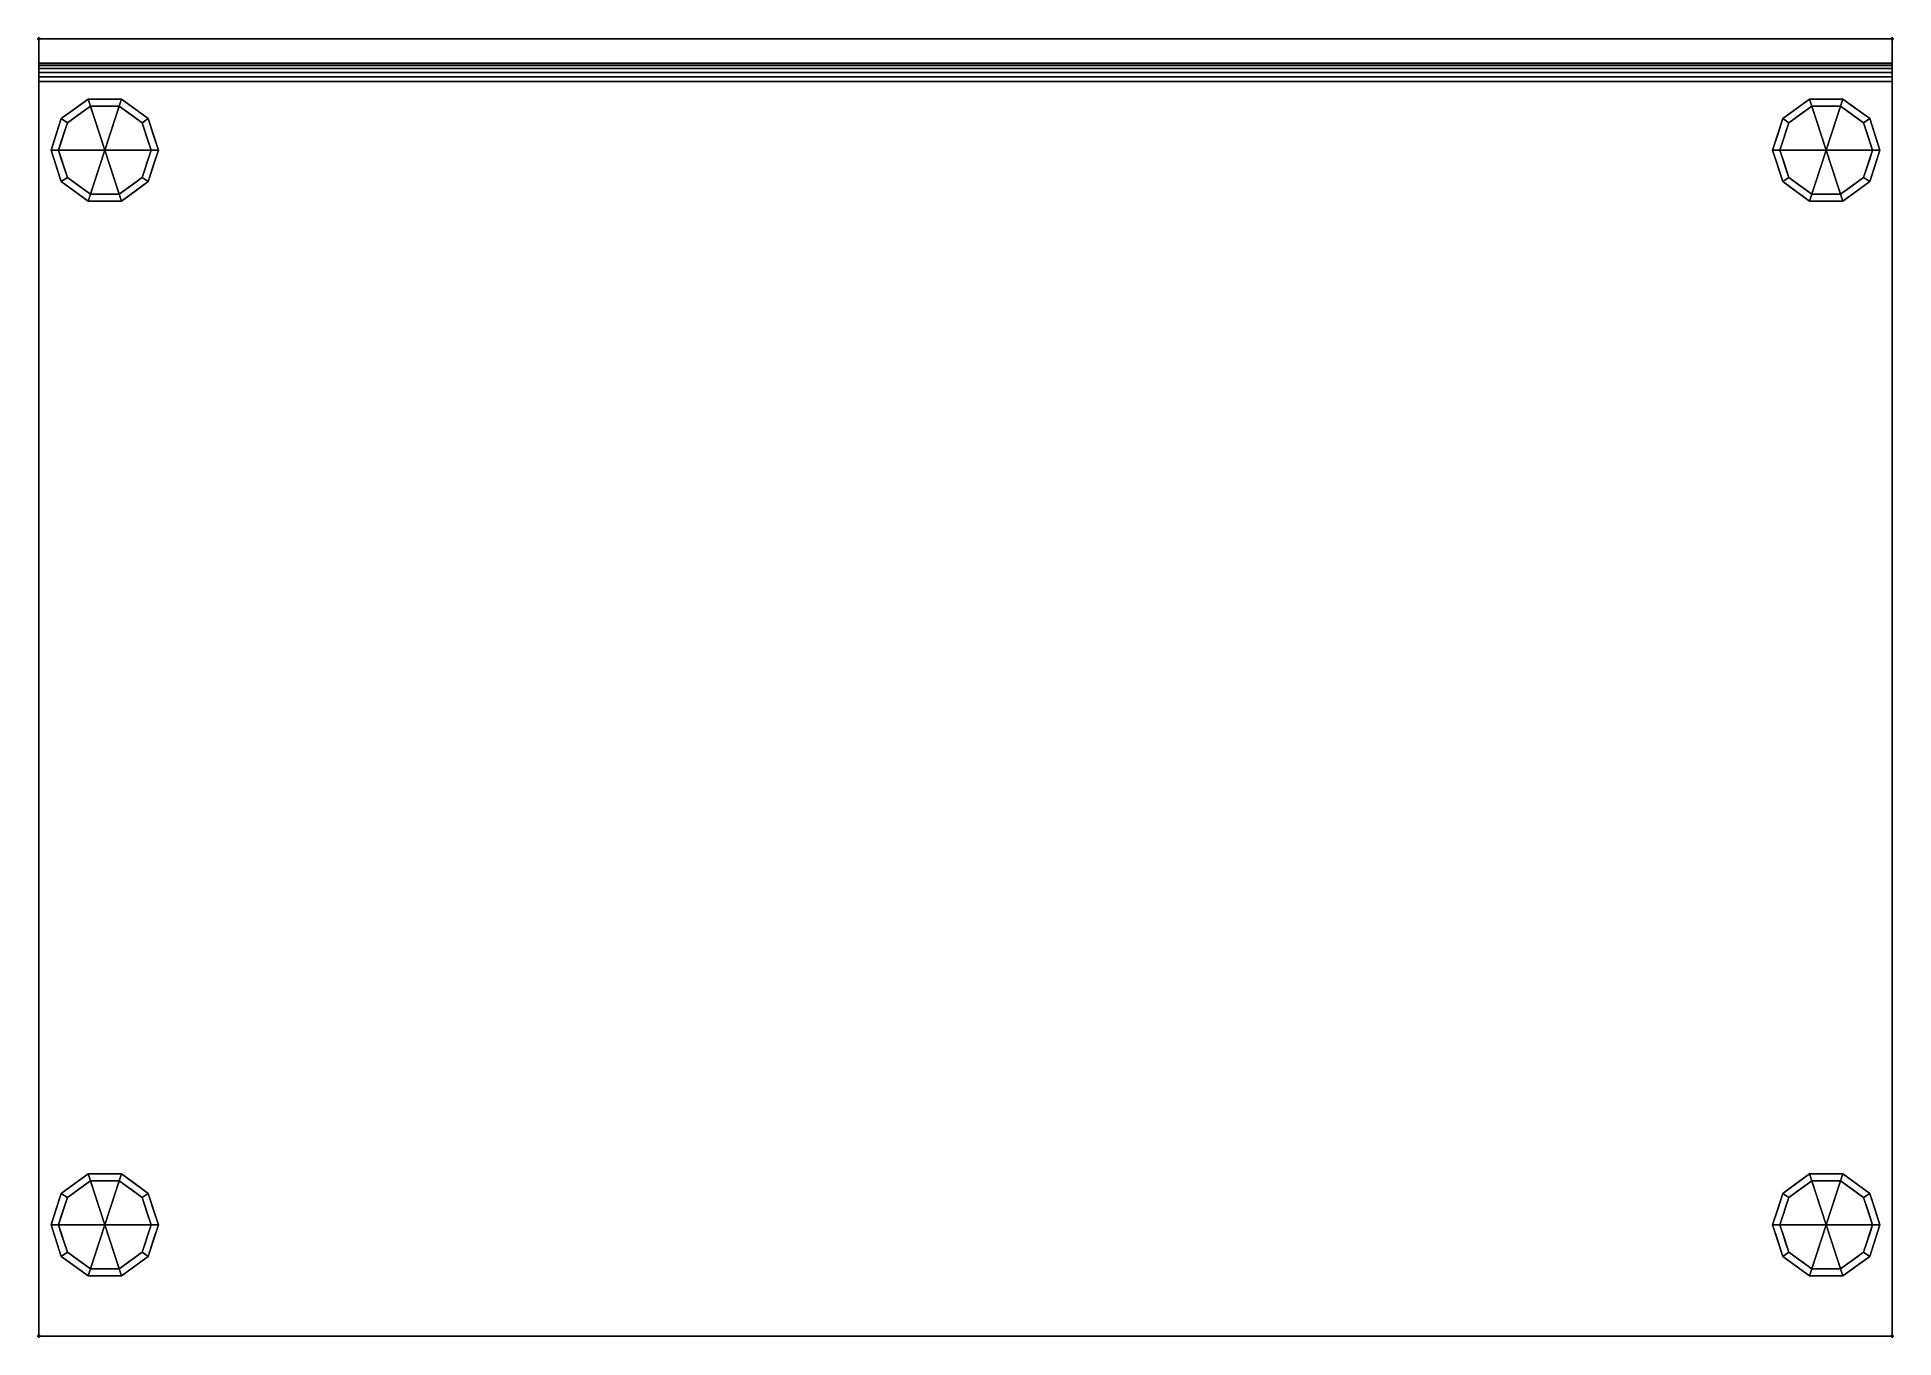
# Model space of a CAD drawing. Header units: millimetres. Extents: x -1 to 1001, y -701 to 1.
import ezdxf

# ---------------------------------------------------------------- set-up
doc = ezdxf.new("R2010")
doc.units = ezdxf.units.MM
doc.header["$PDMODE"] = 34
for name, color, linetype in [('IQ_200_2D', 1, 'Continuous'), ('IQ_200_3D', 1, 'Continuous'), ('IQ_204_2D', 7, 'Continuous'), ('IQ_INS_3D', 3, 'Continuous')]:
    doc.layers.add(name, color=color, linetype=linetype)

msp = doc.modelspace()

# ---------------------------------------------------------------- linework, layer by layer
at = {"layer": 'IQ_200_2D'}
for p, q in [((1000, -700), (1000, 0)), ((1000, 0), (0, 0)), ((0, 0), (0, -700)), ((0, -700), (1000, -700))]:
    msp.add_line(p, q, dxfattribs=at)
at = {"layer": 'IQ_204_2D', "ltscale": 10}
msp.add_line((0, -13), (1000, -13), dxfattribs=at)
at = {"layer": 'IQ_INS_3D'}
for p in [(0, 0), (1000, 0), (0, -700), (1000, -700)]:
    msp.add_point(p, dxfattribs=at)

# ---------------------------------------------------------------- meshes
at = {"layer": 'IQ_200_3D', "lineweight": 18}
mesh = msp.add_polyface(dxfattribs=at)
corners = [(0, -23, 900), (0, -20.4, 900.3), (0, -18, 901.3), (0, -15.9, 902.9), (0, -14.3, 905), (0, -13.3, 907.4), (0, -13, 910), (0, -13, 1000), (0, 0, 1000), (0, 0, 850), (0, -700, 850), (0, -700, 900)]
mesh.append_faces([[corners[k] for k in face] for face in [(1, 9, 0), (4, 9, 3)]], dxfattribs={"vtx0": -1, "vtx1": -1})
mesh.append_faces([[corners[k] for k in face] for face in [(9, 5, 6)]], dxfattribs={"vtx0": -1, "vtx2": -1})
mesh.append_faces([[corners[k] for k in face] for face in [(2, 3, 9), (1, 2, 9), (4, 5, 9)]], dxfattribs={"vtx1": -1, "vtx2": -1})
mesh.append_faces([[corners[k] for k in face] for face in [(10, 11, 0, 9)]], dxfattribs={"vtx2": -1})
mesh.append_faces([[corners[k] for k in face] for face in [(6, 7, 8, 9)]], dxfattribs={"vtx3": -1})
mesh = msp.add_polyface(dxfattribs=at)
corners = [(1000, -700, 850), (0, -700, 850), (0, 0, 850), (1000, 0, 850)]
mesh.append_faces([[corners[k] for k in face] for face in [(0, 1, 2, 3)]])
mesh = msp.add_polyface(dxfattribs=at)
corners = [(1000, 0, 850), (0, 0, 850), (0, 0, 1000), (1000, 0, 1000)]
mesh.append_faces([[corners[k] for k in face] for face in [(0, 1, 2, 3)]])
mesh = msp.add_polyface(dxfattribs=at)
corners = [(1000, 0, 1000), (0, 0, 1000), (0, -13, 1000), (1000, -13, 1000)]
mesh.append_faces([[corners[k] for k in face] for face in [(0, 1, 2, 3)]])
mesh = msp.add_polyface(dxfattribs=at)
corners = [(1000, -23, 900), (1000, -700, 900), (1000, -700, 850), (1000, 0, 850), (1000, 0, 1000), (1000, -13, 1000), (1000, -13, 910), (1000, -13.3, 907.4), (1000, -14.3, 905), (1000, -15.9, 902.9), (1000, -18, 901.3), (1000, -20.4, 900.3)]
mesh.append_faces([[corners[k] for k in face] for face in [(7, 3, 6)]], dxfattribs={"vtx0": -1, "vtx1": -1})
mesh.append_faces([[corners[k] for k in face] for face in [(3, 7, 8), (3, 8, 9)]], dxfattribs={"vtx0": -1, "vtx2": -1})
mesh.append_faces([[corners[k] for k in face] for face in [(10, 11, 3), (9, 10, 3), (11, 0, 3)]], dxfattribs={"vtx1": -1, "vtx2": -1})
mesh.append_faces([[corners[k] for k in face] for face in [(4, 5, 6, 3)]], dxfattribs={"vtx2": -1})
mesh.append_faces([[corners[k] for k in face] for face in [(0, 1, 2, 3)]], dxfattribs={"vtx3": -1})
mesh = msp.add_polyface(dxfattribs=at)
corners = [(1000, -13, 1000), (0, -13, 1000), (0, -13, 910), (1000, -13, 910)]
mesh.append_faces([[corners[k] for k in face] for face in [(0, 1, 2, 3)]])
mesh = msp.add_polyface(dxfattribs=at)
corners = [(1000, -23, 900), (1000, -20.4, 900.3), (1000, -18, 901.3), (1000, -15.9, 902.9), (1000, -14.3, 905), (1000, -13.3, 907.4), (1000, -13, 910), (0, -13, 910), (0, -13.3, 907.4), (0, -14.3, 905), (0, -15.9, 902.9), (0, -18, 901.3), (0, -20.4, 900.3), (0, -23, 900)]
mesh.append_faces([[corners[k] for k in face] for face in [(8, 5, 6, 7)]], dxfattribs={"vtx0": -1})
mesh.append_faces([[corners[k] for k in face] for face in [(9, 4, 5, 8), (4, 9, 10, 3), (12, 1, 2, 11), (3, 10, 11, 2)]], dxfattribs={"vtx0": -1, "vtx2": -1})
mesh.append_faces([[corners[k] for k in face] for face in [(13, 0, 1, 12)]], dxfattribs={"vtx2": -1})
mesh = msp.add_polyface(dxfattribs=at)
corners = [(1000, -23, 900), (0, -23, 900), (0, -700, 900), (1000, -700, 900)]
mesh.append_faces([[corners[k] for k in face] for face in [(0, 1, 2, 3)]])
mesh = msp.add_polyface(dxfattribs=at)
corners = [(35.5, -60, 850), (64.5, -60, 850), (59, -43, 850), (44.5, -32.4, 850), (26.5, -32.4, 850), (12, -43, 850), (6.5, -60, 850)]
mesh.append_faces([[corners[k] for k in face] for face in [(0, 4, 5, 6)]], dxfattribs={"vtx0": -1})
mesh.append_faces([[corners[k] for k in face] for face in [(0, 3, 4)]], dxfattribs={"vtx0": -1, "vtx2": -1})
mesh.append_faces([[corners[k] for k in face] for face in [(0, 1, 2, 3)]], dxfattribs={"vtx3": -1})
mesh = msp.add_polyface(dxfattribs=at)
corners = [(6.5, -60, 850), (12, -43, 850), (26.5, -32.4, 850), (44.5, -32.4, 850), (59, -43, 850), (64.5, -60, 850), (64.5, -60, 75), (59, -43, 75), (44.5, -32.4, 75), (26.5, -32.4, 75), (12, -43, 75), (6.5, -60, 75), (61.5, -50.8, 850), (61.7, -51.5, 75), (51.7, -37.7, 850), (51.7, -37.7, 75), (35.5, -32.4, 850), (35.5, -32.4, 75), (19.3, -37.7, 850), (19.3, -37.7, 75), (9.5, -50.8, 850), (9.3, -51.5, 75)]
mesh.append_faces([[corners[k] for k in face] for face in [(13, 5, 6), (0, 21, 11)]], dxfattribs={"vtx0": -1})
mesh.append_faces([[corners[k] for k in face] for face in [(7, 12, 13), (5, 13, 12)]], dxfattribs={"vtx0": -1, "vtx1": -1})
mesh.append_faces([[corners[k] for k in face] for face in [(20, 10, 21), (14, 15, 8, 3), (4, 7, 15, 14), (7, 4, 12), (16, 17, 9, 2), (18, 19, 10, 1), (19, 18, 2, 9), (17, 16, 3, 8)]], dxfattribs={"vtx0": -1, "vtx2": -1})
mesh.append_faces([[corners[k] for k in face] for face in [(20, 1, 10), (0, 20, 21)]], dxfattribs={"vtx1": -1, "vtx2": -1})
mesh = msp.add_polyface(dxfattribs=at)
corners = [(6.5, -60, 75), (12, -43, 75), (26.5, -32.4, 75), (44.5, -32.4, 75), (59, -43, 75), (64.5, -60, 75), (60.5, -60, 75), (55.7, -45.3, 75), (43.2, -36.2, 75), (27.8, -36.2, 75), (15.3, -45.3, 75), (10.5, -60, 75)]
mesh.append_faces([[corners[k] for k in face] for face in [(10, 1, 2, 9)]], dxfattribs={"vtx0": -1, "vtx2": -1})
mesh.append_faces([[corners[k] for k in face] for face in [(6, 7, 4, 5)]], dxfattribs={"vtx1": -1})
mesh.append_faces([[corners[k] for k in face] for face in [(8, 9, 2, 3), (7, 8, 3, 4)]], dxfattribs={"vtx1": -1, "vtx3": -1})
mesh.append_faces([[corners[k] for k in face] for face in [(11, 0, 1, 10)]], dxfattribs={"vtx2": -1})
mesh = msp.add_polyface(dxfattribs=at)
corners = [(10.5, -60, 75), (15.3, -45.3, 75), (27.8, -36.2, 75), (43.2, -36.2, 75), (55.7, -45.3, 75), (60.5, -60, 75), (60.5, -60, 0), (55.7, -45.3, 0), (43.2, -36.2, 0), (27.8, -36.2, 0), (15.3, -45.3, 0), (10.5, -60, 0), (49.5, -40.8, 75), (49.5, -40.8, 0), (58.1, -52.7, 75), (58.1, -52.7, 0), (35.5, -36.2, 75), (35.5, -36.2, 0), (21.5, -40.8, 0), (21.5, -40.8, 75), (13.6, -50.5, 0), (12.9, -52.7, 75), (12, -55.2, 0)]
mesh.append_faces([[corners[k] for k in face] for face in [(15, 14, 5, 6)]], dxfattribs={"vtx0": -1})
mesh.append_faces([[corners[k] for k in face] for face in [(1, 20, 21), (21, 22, 0), (20, 1, 10)]], dxfattribs={"vtx0": -1, "vtx1": -1})
mesh.append_faces([[corners[k] for k in face] for face in [(14, 15, 7, 4), (21, 20, 22)]], dxfattribs={"vtx0": -1, "vtx2": -1})
mesh.append_faces([[corners[k] for k in face] for face in [(3, 12, 13, 8), (7, 13, 12, 4), (18, 10, 1, 19), (17, 9, 2, 16), (9, 18, 19, 2), (16, 3, 8, 17)]], dxfattribs={"vtx1": -1, "vtx3": -1})
mesh.append_faces([[corners[k] for k in face] for face in [(22, 11, 0)]], dxfattribs={"vtx2": -1})
mesh = msp.add_polyface(dxfattribs=at)
corners = [(10.5, -60, 0), (15.3, -45.3, 0), (27.8, -36.2, 0), (43.2, -36.2, 0), (55.7, -45.3, 0), (60.5, -60, 0), (35.5, -60, 0)]
mesh.append_faces([[corners[k] for k in face] for face in [(1, 2, 6, 0)]], dxfattribs={"vtx1": -1})
mesh.append_faces([[corners[k] for k in face] for face in [(2, 3, 6)]], dxfattribs={"vtx1": -1, "vtx2": -1})
mesh.append_faces([[corners[k] for k in face] for face in [(4, 5, 6, 3)]], dxfattribs={"vtx2": -1})
mesh = msp.add_polyface(dxfattribs=at)
corners = [(964.5, -60, 850), (993.5, -60, 850), (988, -43, 850), (973.5, -32.4, 850), (955.5, -32.4, 850), (941, -43, 850), (935.5, -60, 850)]
mesh.append_faces([[corners[k] for k in face] for face in [(0, 4, 5, 6)]], dxfattribs={"vtx0": -1})
mesh.append_faces([[corners[k] for k in face] for face in [(0, 3, 4)]], dxfattribs={"vtx0": -1, "vtx2": -1})
mesh.append_faces([[corners[k] for k in face] for face in [(0, 1, 2, 3)]], dxfattribs={"vtx3": -1})
mesh = msp.add_polyface(dxfattribs=at)
corners = [(935.5, -60, 850), (941, -43, 850), (955.5, -32.4, 850), (973.5, -32.4, 850), (988, -43, 850), (993.5, -60, 850), (993.5, -60, 75), (988, -43, 75), (973.5, -32.4, 75), (955.5, -32.4, 75), (941, -43, 75), (935.5, -60, 75), (990.5, -50.8, 850), (990.7, -51.5, 75), (980.7, -37.7, 850), (980.7, -37.7, 75), (964.5, -32.4, 850), (964.5, -32.4, 75), (948.3, -37.7, 850), (948.3, -37.7, 75), (938.5, -50.8, 850), (938.3, -51.5, 75)]
mesh.append_faces([[corners[k] for k in face] for face in [(13, 5, 6), (0, 21, 11)]], dxfattribs={"vtx0": -1})
mesh.append_faces([[corners[k] for k in face] for face in [(7, 12, 13), (5, 13, 12)]], dxfattribs={"vtx0": -1, "vtx1": -1})
mesh.append_faces([[corners[k] for k in face] for face in [(20, 10, 21), (14, 15, 8, 3), (4, 7, 15, 14), (7, 4, 12), (16, 17, 9, 2), (18, 19, 10, 1), (19, 18, 2, 9), (17, 16, 3, 8)]], dxfattribs={"vtx0": -1, "vtx2": -1})
mesh.append_faces([[corners[k] for k in face] for face in [(20, 1, 10), (0, 20, 21)]], dxfattribs={"vtx1": -1, "vtx2": -1})
mesh = msp.add_polyface(dxfattribs=at)
corners = [(935.5, -60, 75), (941, -43, 75), (955.5, -32.4, 75), (973.5, -32.4, 75), (988, -43, 75), (993.5, -60, 75), (989.5, -60, 75), (984.7, -45.3, 75), (972.2, -36.2, 75), (956.8, -36.2, 75), (944.3, -45.3, 75), (939.5, -60, 75)]
mesh.append_faces([[corners[k] for k in face] for face in [(10, 1, 2, 9)]], dxfattribs={"vtx0": -1, "vtx2": -1})
mesh.append_faces([[corners[k] for k in face] for face in [(6, 7, 4, 5)]], dxfattribs={"vtx1": -1})
mesh.append_faces([[corners[k] for k in face] for face in [(8, 9, 2, 3), (7, 8, 3, 4)]], dxfattribs={"vtx1": -1, "vtx3": -1})
mesh.append_faces([[corners[k] for k in face] for face in [(11, 0, 1, 10)]], dxfattribs={"vtx2": -1})
mesh = msp.add_polyface(dxfattribs=at)
corners = [(939.5, -60, 75), (944.3, -45.3, 75), (956.8, -36.2, 75), (972.2, -36.2, 75), (984.7, -45.3, 75), (989.5, -60, 75), (989.5, -60, 0), (984.7, -45.3, 0), (972.2, -36.2, 0), (956.8, -36.2, 0), (944.3, -45.3, 0), (939.5, -60, 0), (978.5, -40.8, 75), (978.5, -40.8, 0), (987.1, -52.7, 75), (987.1, -52.7, 0), (964.5, -36.2, 75), (964.5, -36.2, 0), (950.5, -40.8, 0), (950.5, -40.8, 75), (942.6, -50.5, 0), (941.9, -52.7, 75), (941, -55.2, 0)]
mesh.append_faces([[corners[k] for k in face] for face in [(15, 14, 5, 6)]], dxfattribs={"vtx0": -1})
mesh.append_faces([[corners[k] for k in face] for face in [(1, 20, 21), (21, 22, 0), (20, 1, 10)]], dxfattribs={"vtx0": -1, "vtx1": -1})
mesh.append_faces([[corners[k] for k in face] for face in [(14, 15, 7, 4), (21, 20, 22)]], dxfattribs={"vtx0": -1, "vtx2": -1})
mesh.append_faces([[corners[k] for k in face] for face in [(3, 12, 13, 8), (7, 13, 12, 4), (18, 10, 1, 19), (17, 9, 2, 16), (9, 18, 19, 2), (16, 3, 8, 17)]], dxfattribs={"vtx1": -1, "vtx3": -1})
mesh.append_faces([[corners[k] for k in face] for face in [(22, 11, 0)]], dxfattribs={"vtx2": -1})
mesh = msp.add_polyface(dxfattribs=at)
corners = [(939.5, -60, 0), (944.3, -45.3, 0), (956.8, -36.2, 0), (972.2, -36.2, 0), (984.7, -45.3, 0), (989.5, -60, 0), (964.5, -60, 0)]
mesh.append_faces([[corners[k] for k in face] for face in [(1, 2, 6, 0)]], dxfattribs={"vtx1": -1})
mesh.append_faces([[corners[k] for k in face] for face in [(2, 3, 6)]], dxfattribs={"vtx1": -1, "vtx2": -1})
mesh.append_faces([[corners[k] for k in face] for face in [(4, 5, 6, 3)]], dxfattribs={"vtx2": -1})
mesh = msp.add_polyface(dxfattribs=at)
corners = [(35.5, -60, 850), (6.5, -60, 850), (12, -77, 850), (26.5, -87.6, 850), (44.5, -87.6, 850), (59, -77, 850), (64.5, -60, 850)]
mesh.append_faces([[corners[k] for k in face] for face in [(0, 4, 5, 6)]], dxfattribs={"vtx0": -1})
mesh.append_faces([[corners[k] for k in face] for face in [(4, 0, 3)]], dxfattribs={"vtx0": -1, "vtx1": -1})
mesh.append_faces([[corners[k] for k in face] for face in [(0, 1, 2, 3)]], dxfattribs={"vtx3": -1})
mesh = msp.add_polyface(dxfattribs=at)
corners = [(64.5, -60, 850), (59, -77, 850), (44.5, -87.6, 850), (26.5, -87.6, 850), (12, -77, 850), (6.5, -60, 850), (6.5, -60, 75), (12, -77, 75), (26.5, -87.6, 75), (44.5, -87.6, 75), (59, -77, 75), (64.5, -60, 75), (9.5, -69.2, 75), (9.3, -68.5, 850), (19.3, -82.3, 850), (19.3, -82.3, 75), (35.5, -87.6, 850), (35.5, -87.6, 75), (51.7, -82.3, 850), (51.7, -82.3, 75), (61.5, -69.2, 850), (61.7, -68.5, 75)]
mesh.append_faces([[corners[k] for k in face] for face in [(6, 13, 5)]], dxfattribs={"vtx0": -1})
mesh.append_faces([[corners[k] for k in face] for face in [(7, 4, 12), (1, 10, 20)]], dxfattribs={"vtx0": -1, "vtx1": -1})
mesh.append_faces([[corners[k] for k in face] for face in [(14, 15, 8, 3), (4, 7, 15, 14), (12, 4, 13), (10, 1, 18, 19), (20, 10, 21), (2, 9, 19, 18), (9, 2, 16)]], dxfattribs={"vtx0": -1, "vtx2": -1})
mesh.append_faces([[corners[k] for k in face] for face in [(6, 12, 13), (0, 20, 21), (8, 17, 3)]], dxfattribs={"vtx1": -1, "vtx2": -1})
mesh.append_faces([[corners[k] for k in face] for face in [(17, 9, 16, 3)]], dxfattribs={"vtx1": -1, "vtx3": -1})
mesh.append_faces([[corners[k] for k in face] for face in [(21, 11, 0)]], dxfattribs={"vtx2": -1})
mesh = msp.add_polyface(dxfattribs=at)
corners = [(64.5, -60, 75), (59, -77, 75), (44.5, -87.6, 75), (26.5, -87.6, 75), (12, -77, 75), (6.5, -60, 75), (10.5, -60, 75), (15.3, -74.7, 75), (27.8, -83.8, 75), (43.2, -83.8, 75), (55.7, -74.7, 75), (60.5, -60, 75)]
mesh.append_faces([[corners[k] for k in face] for face in [(1, 10, 11, 0)]], dxfattribs={"vtx0": -1})
mesh.append_faces([[corners[k] for k in face] for face in [(3, 8, 9, 2), (2, 9, 10, 1)]], dxfattribs={"vtx0": -1, "vtx2": -1})
mesh.append_faces([[corners[k] for k in face] for face in [(3, 4, 7, 8)]], dxfattribs={"vtx1": -1, "vtx3": -1})
mesh.append_faces([[corners[k] for k in face] for face in [(4, 5, 6, 7)]], dxfattribs={"vtx3": -1})
mesh = msp.add_polyface(dxfattribs=at)
corners = [(60.5, -60, 75), (55.7, -74.7, 75), (43.2, -83.8, 75), (27.8, -83.8, 75), (15.3, -74.7, 75), (10.5, -60, 75), (10.5, -60, 0), (15.3, -74.7, 0), (27.8, -83.8, 0), (43.2, -83.8, 0), (55.7, -74.7, 0), (60.5, -60, 0), (13.6, -69.5, 75), (12.9, -67.3, 0), (21.5, -79.2, 0), (21.5, -79.2, 75), (35.5, -83.8, 75), (35.5, -83.8, 0), (49.5, -79.2, 0), (49.5, -79.2, 75), (57.4, -69.5, 0), (58.1, -67.3, 75), (12, -64.8, 75), (59, -64.8, 0)]
mesh.append_faces([[corners[k] for k in face] for face in [(7, 12, 13), (21, 23, 0), (1, 20, 21), (20, 1, 10)]], dxfattribs={"vtx0": -1, "vtx1": -1})
mesh.append_faces([[corners[k] for k in face] for face in [(13, 12, 22), (7, 4, 12), (21, 20, 23)]], dxfattribs={"vtx0": -1, "vtx2": -1})
mesh.append_faces([[corners[k] for k in face] for face in [(6, 13, 22)]], dxfattribs={"vtx1": -1, "vtx2": -1})
mesh.append_faces([[corners[k] for k in face] for face in [(15, 4, 7, 14), (3, 15, 14, 8), (17, 9, 2, 16), (19, 2, 9, 18), (18, 10, 1, 19), (16, 3, 8, 17)]], dxfattribs={"vtx1": -1, "vtx3": -1})
mesh.append_faces([[corners[k] for k in face] for face in [(22, 5, 6), (23, 11, 0)]], dxfattribs={"vtx2": -1})
mesh = msp.add_polyface(dxfattribs=at)
corners = [(60.5, -60, 0), (55.7, -74.7, 0), (43.2, -83.8, 0), (27.8, -83.8, 0), (15.3, -74.7, 0), (10.5, -60, 0), (35.5, -60, 0)]
mesh.append_faces([[corners[k] for k in face] for face in [(3, 6, 2)]], dxfattribs={"vtx0": -1, "vtx1": -1})
mesh.append_faces([[corners[k] for k in face] for face in [(1, 2, 6, 0)]], dxfattribs={"vtx1": -1})
mesh.append_faces([[corners[k] for k in face] for face in [(4, 5, 6, 3)]], dxfattribs={"vtx2": -1})
mesh = msp.add_polyface(dxfattribs=at)
corners = [(964.5, -60, 850), (935.5, -60, 850), (941, -77, 850), (955.5, -87.6, 850), (973.5, -87.6, 850), (988, -77, 850), (993.5, -60, 850)]
mesh.append_faces([[corners[k] for k in face] for face in [(0, 4, 5, 6)]], dxfattribs={"vtx0": -1})
mesh.append_faces([[corners[k] for k in face] for face in [(4, 0, 3)]], dxfattribs={"vtx0": -1, "vtx1": -1})
mesh.append_faces([[corners[k] for k in face] for face in [(0, 1, 2, 3)]], dxfattribs={"vtx3": -1})
mesh = msp.add_polyface(dxfattribs=at)
corners = [(993.5, -60, 850), (988, -77, 850), (973.5, -87.6, 850), (955.5, -87.6, 850), (941, -77, 850), (935.5, -60, 850), (935.5, -60, 75), (941, -77, 75), (955.5, -87.6, 75), (973.5, -87.6, 75), (988, -77, 75), (993.5, -60, 75), (938.5, -69.2, 75), (938.3, -68.5, 850), (948.3, -82.3, 850), (948.3, -82.3, 75), (964.5, -87.6, 850), (964.5, -87.6, 75), (980.7, -82.3, 850), (980.7, -82.3, 75), (990.5, -69.2, 850), (990.7, -68.5, 75)]
mesh.append_faces([[corners[k] for k in face] for face in [(6, 13, 5)]], dxfattribs={"vtx0": -1})
mesh.append_faces([[corners[k] for k in face] for face in [(7, 4, 12), (1, 10, 20)]], dxfattribs={"vtx0": -1, "vtx1": -1})
mesh.append_faces([[corners[k] for k in face] for face in [(14, 15, 8, 3), (4, 7, 15, 14), (12, 4, 13), (10, 1, 18, 19), (20, 10, 21), (2, 9, 19, 18), (9, 2, 16)]], dxfattribs={"vtx0": -1, "vtx2": -1})
mesh.append_faces([[corners[k] for k in face] for face in [(6, 12, 13), (0, 20, 21), (8, 17, 3)]], dxfattribs={"vtx1": -1, "vtx2": -1})
mesh.append_faces([[corners[k] for k in face] for face in [(17, 9, 16, 3)]], dxfattribs={"vtx1": -1, "vtx3": -1})
mesh.append_faces([[corners[k] for k in face] for face in [(21, 11, 0)]], dxfattribs={"vtx2": -1})
mesh = msp.add_polyface(dxfattribs=at)
corners = [(993.5, -60, 75), (988, -77, 75), (973.5, -87.6, 75), (955.5, -87.6, 75), (941, -77, 75), (935.5, -60, 75), (939.5, -60, 75), (944.3, -74.7, 75), (956.8, -83.8, 75), (972.2, -83.8, 75), (984.7, -74.7, 75), (989.5, -60, 75)]
mesh.append_faces([[corners[k] for k in face] for face in [(1, 10, 11, 0)]], dxfattribs={"vtx0": -1})
mesh.append_faces([[corners[k] for k in face] for face in [(3, 8, 9, 2), (2, 9, 10, 1)]], dxfattribs={"vtx0": -1, "vtx2": -1})
mesh.append_faces([[corners[k] for k in face] for face in [(3, 4, 7, 8)]], dxfattribs={"vtx1": -1, "vtx3": -1})
mesh.append_faces([[corners[k] for k in face] for face in [(4, 5, 6, 7)]], dxfattribs={"vtx3": -1})
mesh = msp.add_polyface(dxfattribs=at)
corners = [(989.5, -60, 75), (984.7, -74.7, 75), (972.2, -83.8, 75), (956.8, -83.8, 75), (944.3, -74.7, 75), (939.5, -60, 75), (939.5, -60, 0), (944.3, -74.7, 0), (956.8, -83.8, 0), (972.2, -83.8, 0), (984.7, -74.7, 0), (989.5, -60, 0), (942.6, -69.5, 75), (941.9, -67.3, 0), (950.5, -79.2, 0), (950.5, -79.2, 75), (964.5, -83.8, 75), (964.5, -83.8, 0), (978.5, -79.2, 0), (978.5, -79.2, 75), (986.4, -69.5, 0), (987.1, -67.3, 75), (941, -64.8, 75), (988, -64.8, 0)]
mesh.append_faces([[corners[k] for k in face] for face in [(7, 12, 13), (21, 23, 0), (1, 20, 21), (20, 1, 10)]], dxfattribs={"vtx0": -1, "vtx1": -1})
mesh.append_faces([[corners[k] for k in face] for face in [(13, 12, 22), (7, 4, 12), (21, 20, 23)]], dxfattribs={"vtx0": -1, "vtx2": -1})
mesh.append_faces([[corners[k] for k in face] for face in [(6, 13, 22)]], dxfattribs={"vtx1": -1, "vtx2": -1})
mesh.append_faces([[corners[k] for k in face] for face in [(15, 4, 7, 14), (3, 15, 14, 8), (17, 9, 2, 16), (19, 2, 9, 18), (18, 10, 1, 19), (16, 3, 8, 17)]], dxfattribs={"vtx1": -1, "vtx3": -1})
mesh.append_faces([[corners[k] for k in face] for face in [(22, 5, 6), (23, 11, 0)]], dxfattribs={"vtx2": -1})
mesh = msp.add_polyface(dxfattribs=at)
corners = [(989.5, -60, 0), (984.7, -74.7, 0), (972.2, -83.8, 0), (956.8, -83.8, 0), (944.3, -74.7, 0), (939.5, -60, 0), (964.5, -60, 0)]
mesh.append_faces([[corners[k] for k in face] for face in [(3, 6, 2)]], dxfattribs={"vtx0": -1, "vtx1": -1})
mesh.append_faces([[corners[k] for k in face] for face in [(1, 2, 6, 0)]], dxfattribs={"vtx1": -1})
mesh.append_faces([[corners[k] for k in face] for face in [(4, 5, 6, 3)]], dxfattribs={"vtx2": -1})
mesh = msp.add_polyface(dxfattribs=at)
corners = [(35.5, -640, 850), (64.5, -640, 850), (59, -623, 850), (44.5, -612.4, 850), (26.5, -612.4, 850), (12, -623, 850), (6.5, -640, 850)]
mesh.append_faces([[corners[k] for k in face] for face in [(0, 4, 5, 6)]], dxfattribs={"vtx0": -1})
mesh.append_faces([[corners[k] for k in face] for face in [(0, 3, 4)]], dxfattribs={"vtx0": -1, "vtx2": -1})
mesh.append_faces([[corners[k] for k in face] for face in [(0, 1, 2, 3)]], dxfattribs={"vtx3": -1})
mesh = msp.add_polyface(dxfattribs=at)
corners = [(6.5, -640, 850), (12, -623, 850), (26.5, -612.4, 850), (44.5, -612.4, 850), (59, -623, 850), (64.5, -640, 850), (64.5, -640, 75), (59, -623, 75), (44.5, -612.4, 75), (26.5, -612.4, 75), (12, -623, 75), (6.5, -640, 75), (61.5, -630.8, 850), (61.7, -631.5, 75), (51.7, -617.7, 850), (51.7, -617.7, 75), (35.5, -612.4, 850), (35.5, -612.4, 75), (19.3, -617.7, 850), (19.3, -617.7, 75), (9.5, -630.8, 850), (9.3, -631.5, 75)]
mesh.append_faces([[corners[k] for k in face] for face in [(13, 5, 6), (0, 21, 11)]], dxfattribs={"vtx0": -1})
mesh.append_faces([[corners[k] for k in face] for face in [(7, 12, 13), (5, 13, 12)]], dxfattribs={"vtx0": -1, "vtx1": -1})
mesh.append_faces([[corners[k] for k in face] for face in [(20, 10, 21), (14, 15, 8, 3), (4, 7, 15, 14), (7, 4, 12), (16, 17, 9, 2), (18, 19, 10, 1), (19, 18, 2, 9), (17, 16, 3, 8)]], dxfattribs={"vtx0": -1, "vtx2": -1})
mesh.append_faces([[corners[k] for k in face] for face in [(20, 1, 10), (0, 20, 21)]], dxfattribs={"vtx1": -1, "vtx2": -1})
mesh = msp.add_polyface(dxfattribs=at)
corners = [(6.5, -640, 75), (12, -623, 75), (26.5, -612.4, 75), (44.5, -612.4, 75), (59, -623, 75), (64.5, -640, 75), (60.5, -640, 75), (55.7, -625.3, 75), (43.2, -616.2, 75), (27.8, -616.2, 75), (15.3, -625.3, 75), (10.5, -640, 75)]
mesh.append_faces([[corners[k] for k in face] for face in [(10, 1, 2, 9)]], dxfattribs={"vtx0": -1, "vtx2": -1})
mesh.append_faces([[corners[k] for k in face] for face in [(6, 7, 4, 5)]], dxfattribs={"vtx1": -1})
mesh.append_faces([[corners[k] for k in face] for face in [(8, 9, 2, 3), (7, 8, 3, 4)]], dxfattribs={"vtx1": -1, "vtx3": -1})
mesh.append_faces([[corners[k] for k in face] for face in [(11, 0, 1, 10)]], dxfattribs={"vtx2": -1})
mesh = msp.add_polyface(dxfattribs=at)
corners = [(10.5, -640, 75), (15.3, -625.3, 75), (27.8, -616.2, 75), (43.2, -616.2, 75), (55.7, -625.3, 75), (60.5, -640, 75), (60.5, -640, 0), (55.7, -625.3, 0), (43.2, -616.2, 0), (27.8, -616.2, 0), (15.3, -625.3, 0), (10.5, -640, 0), (49.5, -620.8, 75), (49.5, -620.8, 0), (58.1, -632.7, 75), (58.1, -632.7, 0), (35.5, -616.2, 75), (35.5, -616.2, 0), (21.5, -620.8, 0), (21.5, -620.8, 75), (13.6, -630.5, 0), (12.9, -632.7, 75), (12, -635.2, 0)]
mesh.append_faces([[corners[k] for k in face] for face in [(15, 14, 5, 6)]], dxfattribs={"vtx0": -1})
mesh.append_faces([[corners[k] for k in face] for face in [(1, 20, 21), (21, 22, 0), (20, 1, 10)]], dxfattribs={"vtx0": -1, "vtx1": -1})
mesh.append_faces([[corners[k] for k in face] for face in [(14, 15, 7, 4), (21, 20, 22)]], dxfattribs={"vtx0": -1, "vtx2": -1})
mesh.append_faces([[corners[k] for k in face] for face in [(3, 12, 13, 8), (7, 13, 12, 4), (18, 10, 1, 19), (17, 9, 2, 16), (9, 18, 19, 2), (16, 3, 8, 17)]], dxfattribs={"vtx1": -1, "vtx3": -1})
mesh.append_faces([[corners[k] for k in face] for face in [(22, 11, 0)]], dxfattribs={"vtx2": -1})
mesh = msp.add_polyface(dxfattribs=at)
corners = [(10.5, -640, 0), (15.3, -625.3, 0), (27.8, -616.2, 0), (43.2, -616.2, 0), (55.7, -625.3, 0), (60.5, -640, 0), (35.5, -640, 0)]
mesh.append_faces([[corners[k] for k in face] for face in [(1, 2, 6, 0)]], dxfattribs={"vtx1": -1})
mesh.append_faces([[corners[k] for k in face] for face in [(2, 3, 6)]], dxfattribs={"vtx1": -1, "vtx2": -1})
mesh.append_faces([[corners[k] for k in face] for face in [(4, 5, 6, 3)]], dxfattribs={"vtx2": -1})
mesh = msp.add_polyface(dxfattribs=at)
corners = [(964.5, -640, 850), (993.5, -640, 850), (988, -623, 850), (973.5, -612.4, 850), (955.5, -612.4, 850), (941, -623, 850), (935.5, -640, 850)]
mesh.append_faces([[corners[k] for k in face] for face in [(0, 4, 5, 6)]], dxfattribs={"vtx0": -1})
mesh.append_faces([[corners[k] for k in face] for face in [(0, 3, 4)]], dxfattribs={"vtx0": -1, "vtx2": -1})
mesh.append_faces([[corners[k] for k in face] for face in [(0, 1, 2, 3)]], dxfattribs={"vtx3": -1})
mesh = msp.add_polyface(dxfattribs=at)
corners = [(935.5, -640, 850), (941, -623, 850), (955.5, -612.4, 850), (973.5, -612.4, 850), (988, -623, 850), (993.5, -640, 850), (993.5, -640, 75), (988, -623, 75), (973.5, -612.4, 75), (955.5, -612.4, 75), (941, -623, 75), (935.5, -640, 75), (990.5, -630.8, 850), (990.7, -631.5, 75), (980.7, -617.7, 850), (980.7, -617.7, 75), (964.5, -612.4, 850), (964.5, -612.4, 75), (948.3, -617.7, 850), (948.3, -617.7, 75), (938.5, -630.8, 850), (938.3, -631.5, 75)]
mesh.append_faces([[corners[k] for k in face] for face in [(13, 5, 6), (0, 21, 11)]], dxfattribs={"vtx0": -1})
mesh.append_faces([[corners[k] for k in face] for face in [(7, 12, 13), (5, 13, 12)]], dxfattribs={"vtx0": -1, "vtx1": -1})
mesh.append_faces([[corners[k] for k in face] for face in [(20, 10, 21), (14, 15, 8, 3), (4, 7, 15, 14), (7, 4, 12), (16, 17, 9, 2), (18, 19, 10, 1), (19, 18, 2, 9), (17, 16, 3, 8)]], dxfattribs={"vtx0": -1, "vtx2": -1})
mesh.append_faces([[corners[k] for k in face] for face in [(20, 1, 10), (0, 20, 21)]], dxfattribs={"vtx1": -1, "vtx2": -1})
mesh = msp.add_polyface(dxfattribs=at)
corners = [(935.5, -640, 75), (941, -623, 75), (955.5, -612.4, 75), (973.5, -612.4, 75), (988, -623, 75), (993.5, -640, 75), (989.5, -640, 75), (984.7, -625.3, 75), (972.2, -616.2, 75), (956.8, -616.2, 75), (944.3, -625.3, 75), (939.5, -640, 75)]
mesh.append_faces([[corners[k] for k in face] for face in [(10, 1, 2, 9)]], dxfattribs={"vtx0": -1, "vtx2": -1})
mesh.append_faces([[corners[k] for k in face] for face in [(6, 7, 4, 5)]], dxfattribs={"vtx1": -1})
mesh.append_faces([[corners[k] for k in face] for face in [(8, 9, 2, 3), (7, 8, 3, 4)]], dxfattribs={"vtx1": -1, "vtx3": -1})
mesh.append_faces([[corners[k] for k in face] for face in [(11, 0, 1, 10)]], dxfattribs={"vtx2": -1})
mesh = msp.add_polyface(dxfattribs=at)
corners = [(939.5, -640, 75), (944.3, -625.3, 75), (956.8, -616.2, 75), (972.2, -616.2, 75), (984.7, -625.3, 75), (989.5, -640, 75), (989.5, -640, 0), (984.7, -625.3, 0), (972.2, -616.2, 0), (956.8, -616.2, 0), (944.3, -625.3, 0), (939.5, -640, 0), (978.5, -620.8, 75), (978.5, -620.8, 0), (987.1, -632.7, 75), (987.1, -632.7, 0), (964.5, -616.2, 75), (964.5, -616.2, 0), (950.5, -620.8, 0), (950.5, -620.8, 75), (942.6, -630.5, 0), (941.9, -632.7, 75), (941, -635.2, 0)]
mesh.append_faces([[corners[k] for k in face] for face in [(15, 14, 5, 6)]], dxfattribs={"vtx0": -1})
mesh.append_faces([[corners[k] for k in face] for face in [(1, 20, 21), (21, 22, 0), (20, 1, 10)]], dxfattribs={"vtx0": -1, "vtx1": -1})
mesh.append_faces([[corners[k] for k in face] for face in [(14, 15, 7, 4), (21, 20, 22)]], dxfattribs={"vtx0": -1, "vtx2": -1})
mesh.append_faces([[corners[k] for k in face] for face in [(3, 12, 13, 8), (7, 13, 12, 4), (18, 10, 1, 19), (17, 9, 2, 16), (9, 18, 19, 2), (16, 3, 8, 17)]], dxfattribs={"vtx1": -1, "vtx3": -1})
mesh.append_faces([[corners[k] for k in face] for face in [(22, 11, 0)]], dxfattribs={"vtx2": -1})
mesh = msp.add_polyface(dxfattribs=at)
corners = [(939.5, -640, 0), (944.3, -625.3, 0), (956.8, -616.2, 0), (972.2, -616.2, 0), (984.7, -625.3, 0), (989.5, -640, 0), (964.5, -640, 0)]
mesh.append_faces([[corners[k] for k in face] for face in [(1, 2, 6, 0)]], dxfattribs={"vtx1": -1})
mesh.append_faces([[corners[k] for k in face] for face in [(2, 3, 6)]], dxfattribs={"vtx1": -1, "vtx2": -1})
mesh.append_faces([[corners[k] for k in face] for face in [(4, 5, 6, 3)]], dxfattribs={"vtx2": -1})
mesh = msp.add_polyface(dxfattribs=at)
corners = [(35.5, -640, 850), (6.5, -640, 850), (12, -657, 850), (26.5, -667.6, 850), (44.5, -667.6, 850), (59, -657, 850), (64.5, -640, 850)]
mesh.append_faces([[corners[k] for k in face] for face in [(0, 4, 5, 6)]], dxfattribs={"vtx0": -1})
mesh.append_faces([[corners[k] for k in face] for face in [(4, 0, 3)]], dxfattribs={"vtx0": -1, "vtx1": -1})
mesh.append_faces([[corners[k] for k in face] for face in [(0, 1, 2, 3)]], dxfattribs={"vtx3": -1})
mesh = msp.add_polyface(dxfattribs=at)
corners = [(64.5, -640, 850), (59, -657, 850), (44.5, -667.6, 850), (26.5, -667.6, 850), (12, -657, 850), (6.5, -640, 850), (6.5, -640, 75), (12, -657, 75), (26.5, -667.6, 75), (44.5, -667.6, 75), (59, -657, 75), (64.5, -640, 75), (9.5, -649.2, 75), (9.3, -648.5, 850), (19.3, -662.3, 850), (19.3, -662.3, 75), (35.5, -667.6, 850), (35.5, -667.6, 75), (51.7, -662.3, 850), (51.7, -662.3, 75), (61.5, -649.2, 850), (61.7, -648.5, 75)]
mesh.append_faces([[corners[k] for k in face] for face in [(6, 13, 5)]], dxfattribs={"vtx0": -1})
mesh.append_faces([[corners[k] for k in face] for face in [(7, 4, 12), (1, 10, 20)]], dxfattribs={"vtx0": -1, "vtx1": -1})
mesh.append_faces([[corners[k] for k in face] for face in [(14, 15, 8, 3), (4, 7, 15, 14), (12, 4, 13), (10, 1, 18, 19), (20, 10, 21), (2, 9, 19, 18), (9, 2, 16)]], dxfattribs={"vtx0": -1, "vtx2": -1})
mesh.append_faces([[corners[k] for k in face] for face in [(6, 12, 13), (0, 20, 21), (8, 17, 3)]], dxfattribs={"vtx1": -1, "vtx2": -1})
mesh.append_faces([[corners[k] for k in face] for face in [(17, 9, 16, 3)]], dxfattribs={"vtx1": -1, "vtx3": -1})
mesh.append_faces([[corners[k] for k in face] for face in [(21, 11, 0)]], dxfattribs={"vtx2": -1})
mesh = msp.add_polyface(dxfattribs=at)
corners = [(64.5, -640, 75), (59, -657, 75), (44.5, -667.6, 75), (26.5, -667.6, 75), (12, -657, 75), (6.5, -640, 75), (10.5, -640, 75), (15.3, -654.7, 75), (27.8, -663.8, 75), (43.2, -663.8, 75), (55.7, -654.7, 75), (60.5, -640, 75)]
mesh.append_faces([[corners[k] for k in face] for face in [(1, 10, 11, 0)]], dxfattribs={"vtx0": -1})
mesh.append_faces([[corners[k] for k in face] for face in [(3, 8, 9, 2), (2, 9, 10, 1)]], dxfattribs={"vtx0": -1, "vtx2": -1})
mesh.append_faces([[corners[k] for k in face] for face in [(3, 4, 7, 8)]], dxfattribs={"vtx1": -1, "vtx3": -1})
mesh.append_faces([[corners[k] for k in face] for face in [(4, 5, 6, 7)]], dxfattribs={"vtx3": -1})
mesh = msp.add_polyface(dxfattribs=at)
corners = [(60.5, -640, 75), (55.7, -654.7, 75), (43.2, -663.8, 75), (27.8, -663.8, 75), (15.3, -654.7, 75), (10.5, -640, 75), (10.5, -640, 0), (15.3, -654.7, 0), (27.8, -663.8, 0), (43.2, -663.8, 0), (55.7, -654.7, 0), (60.5, -640, 0), (13.6, -649.5, 75), (12.9, -647.3, 0), (21.5, -659.2, 0), (21.5, -659.2, 75), (35.5, -663.8, 75), (35.5, -663.8, 0), (49.5, -659.2, 0), (49.5, -659.2, 75), (57.4, -649.5, 0), (58.1, -647.3, 75), (12, -644.8, 75), (59, -644.8, 0)]
mesh.append_faces([[corners[k] for k in face] for face in [(7, 12, 13), (21, 23, 0), (1, 20, 21), (20, 1, 10)]], dxfattribs={"vtx0": -1, "vtx1": -1})
mesh.append_faces([[corners[k] for k in face] for face in [(13, 12, 22), (7, 4, 12), (21, 20, 23)]], dxfattribs={"vtx0": -1, "vtx2": -1})
mesh.append_faces([[corners[k] for k in face] for face in [(6, 13, 22)]], dxfattribs={"vtx1": -1, "vtx2": -1})
mesh.append_faces([[corners[k] for k in face] for face in [(15, 4, 7, 14), (3, 15, 14, 8), (17, 9, 2, 16), (19, 2, 9, 18), (18, 10, 1, 19), (16, 3, 8, 17)]], dxfattribs={"vtx1": -1, "vtx3": -1})
mesh.append_faces([[corners[k] for k in face] for face in [(22, 5, 6), (23, 11, 0)]], dxfattribs={"vtx2": -1})
mesh = msp.add_polyface(dxfattribs=at)
corners = [(60.5, -640, 0), (55.7, -654.7, 0), (43.2, -663.8, 0), (27.8, -663.8, 0), (15.3, -654.7, 0), (10.5, -640, 0), (35.5, -640, 0)]
mesh.append_faces([[corners[k] for k in face] for face in [(3, 6, 2)]], dxfattribs={"vtx0": -1, "vtx1": -1})
mesh.append_faces([[corners[k] for k in face] for face in [(1, 2, 6, 0)]], dxfattribs={"vtx1": -1})
mesh.append_faces([[corners[k] for k in face] for face in [(4, 5, 6, 3)]], dxfattribs={"vtx2": -1})
mesh = msp.add_polyface(dxfattribs=at)
corners = [(964.5, -640, 850), (935.5, -640, 850), (941, -657, 850), (955.5, -667.6, 850), (973.5, -667.6, 850), (988, -657, 850), (993.5, -640, 850)]
mesh.append_faces([[corners[k] for k in face] for face in [(0, 4, 5, 6)]], dxfattribs={"vtx0": -1})
mesh.append_faces([[corners[k] for k in face] for face in [(4, 0, 3)]], dxfattribs={"vtx0": -1, "vtx1": -1})
mesh.append_faces([[corners[k] for k in face] for face in [(0, 1, 2, 3)]], dxfattribs={"vtx3": -1})
mesh = msp.add_polyface(dxfattribs=at)
corners = [(993.5, -640, 850), (988, -657, 850), (973.5, -667.6, 850), (955.5, -667.6, 850), (941, -657, 850), (935.5, -640, 850), (935.5, -640, 75), (941, -657, 75), (955.5, -667.6, 75), (973.5, -667.6, 75), (988, -657, 75), (993.5, -640, 75), (938.5, -649.2, 75), (938.3, -648.5, 850), (948.3, -662.3, 850), (948.3, -662.3, 75), (964.5, -667.6, 850), (964.5, -667.6, 75), (980.7, -662.3, 850), (980.7, -662.3, 75), (990.5, -649.2, 850), (990.7, -648.5, 75)]
mesh.append_faces([[corners[k] for k in face] for face in [(6, 13, 5)]], dxfattribs={"vtx0": -1})
mesh.append_faces([[corners[k] for k in face] for face in [(7, 4, 12), (1, 10, 20)]], dxfattribs={"vtx0": -1, "vtx1": -1})
mesh.append_faces([[corners[k] for k in face] for face in [(14, 15, 8, 3), (4, 7, 15, 14), (12, 4, 13), (10, 1, 18, 19), (20, 10, 21), (2, 9, 19, 18), (9, 2, 16)]], dxfattribs={"vtx0": -1, "vtx2": -1})
mesh.append_faces([[corners[k] for k in face] for face in [(6, 12, 13), (0, 20, 21), (8, 17, 3)]], dxfattribs={"vtx1": -1, "vtx2": -1})
mesh.append_faces([[corners[k] for k in face] for face in [(17, 9, 16, 3)]], dxfattribs={"vtx1": -1, "vtx3": -1})
mesh.append_faces([[corners[k] for k in face] for face in [(21, 11, 0)]], dxfattribs={"vtx2": -1})
mesh = msp.add_polyface(dxfattribs=at)
corners = [(993.5, -640, 75), (988, -657, 75), (973.5, -667.6, 75), (955.5, -667.6, 75), (941, -657, 75), (935.5, -640, 75), (939.5, -640, 75), (944.3, -654.7, 75), (956.8, -663.8, 75), (972.2, -663.8, 75), (984.7, -654.7, 75), (989.5, -640, 75)]
mesh.append_faces([[corners[k] for k in face] for face in [(1, 10, 11, 0)]], dxfattribs={"vtx0": -1})
mesh.append_faces([[corners[k] for k in face] for face in [(3, 8, 9, 2), (2, 9, 10, 1)]], dxfattribs={"vtx0": -1, "vtx2": -1})
mesh.append_faces([[corners[k] for k in face] for face in [(3, 4, 7, 8)]], dxfattribs={"vtx1": -1, "vtx3": -1})
mesh.append_faces([[corners[k] for k in face] for face in [(4, 5, 6, 7)]], dxfattribs={"vtx3": -1})
mesh = msp.add_polyface(dxfattribs=at)
corners = [(989.5, -640, 75), (984.7, -654.7, 75), (972.2, -663.8, 75), (956.8, -663.8, 75), (944.3, -654.7, 75), (939.5, -640, 75), (939.5, -640, 0), (944.3, -654.7, 0), (956.8, -663.8, 0), (972.2, -663.8, 0), (984.7, -654.7, 0), (989.5, -640, 0), (942.6, -649.5, 75), (941.9, -647.3, 0), (950.5, -659.2, 0), (950.5, -659.2, 75), (964.5, -663.8, 75), (964.5, -663.8, 0), (978.5, -659.2, 0), (978.5, -659.2, 75), (986.4, -649.5, 0), (987.1, -647.3, 75), (941, -644.8, 75), (988, -644.8, 0)]
mesh.append_faces([[corners[k] for k in face] for face in [(7, 12, 13), (21, 23, 0), (1, 20, 21), (20, 1, 10)]], dxfattribs={"vtx0": -1, "vtx1": -1})
mesh.append_faces([[corners[k] for k in face] for face in [(13, 12, 22), (7, 4, 12), (21, 20, 23)]], dxfattribs={"vtx0": -1, "vtx2": -1})
mesh.append_faces([[corners[k] for k in face] for face in [(6, 13, 22)]], dxfattribs={"vtx1": -1, "vtx2": -1})
mesh.append_faces([[corners[k] for k in face] for face in [(15, 4, 7, 14), (3, 15, 14, 8), (17, 9, 2, 16), (19, 2, 9, 18), (18, 10, 1, 19), (16, 3, 8, 17)]], dxfattribs={"vtx1": -1, "vtx3": -1})
mesh.append_faces([[corners[k] for k in face] for face in [(22, 5, 6), (23, 11, 0)]], dxfattribs={"vtx2": -1})
mesh = msp.add_polyface(dxfattribs=at)
corners = [(989.5, -640, 0), (984.7, -654.7, 0), (972.2, -663.8, 0), (956.8, -663.8, 0), (944.3, -654.7, 0), (939.5, -640, 0), (964.5, -640, 0)]
mesh.append_faces([[corners[k] for k in face] for face in [(3, 6, 2)]], dxfattribs={"vtx0": -1, "vtx1": -1})
mesh.append_faces([[corners[k] for k in face] for face in [(1, 2, 6, 0)]], dxfattribs={"vtx1": -1})
mesh.append_faces([[corners[k] for k in face] for face in [(4, 5, 6, 3)]], dxfattribs={"vtx2": -1})
mesh = msp.add_polyface(dxfattribs=at)
corners = [(1000, -700, 900), (0, -700, 900), (0, -700, 850), (1000, -700, 850)]
mesh.append_faces([[corners[k] for k in face] for face in [(0, 1, 2, 3)]])

doc.saveas('drawing.dxf')
